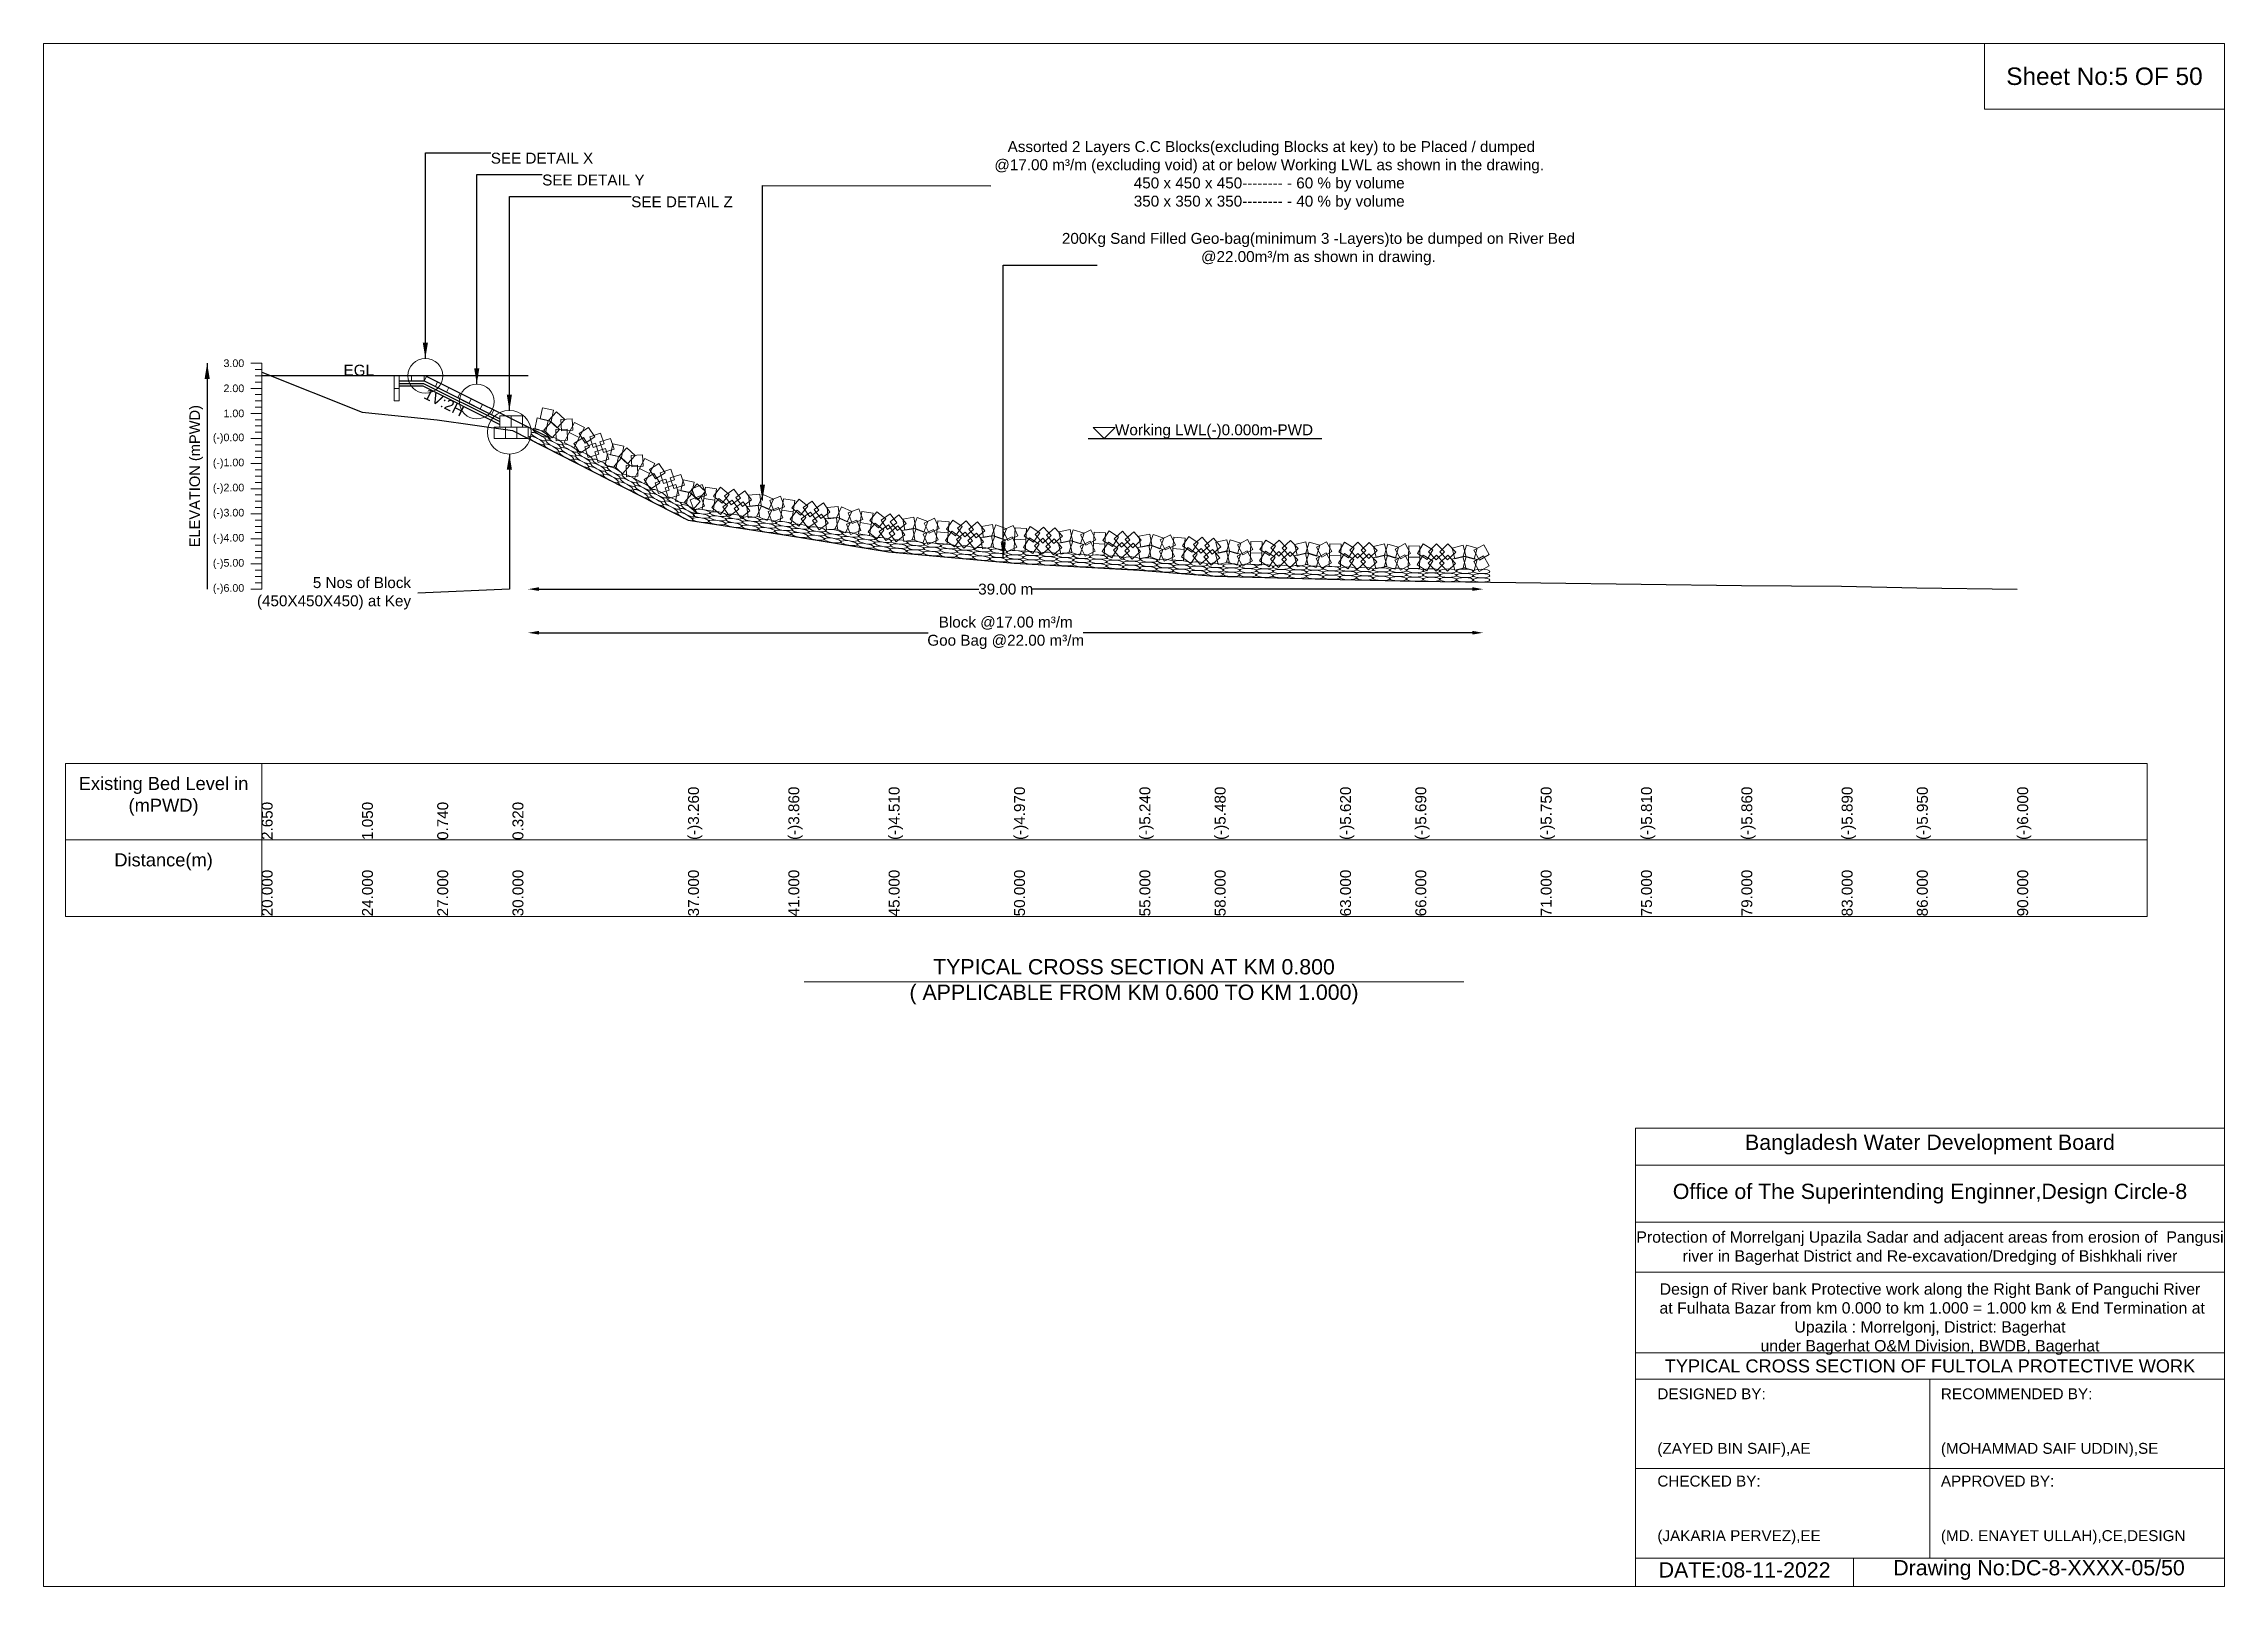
# Model space of a CAD drawing. Header units: inches. Extents: x 64995 to 402236, y -100918 to 204355.
# Drawn here: x 159334 to 169334, y 47461 to 54532 of the extents above; entities that cross this region are included whole.
import ezdxf

# ---------------------------------------------------------------- set-up
doc = ezdxf.new("R2010")
doc.units = ezdxf.units.IN
doc.header["$LTSCALE"] = 7
doc.header["$MEASUREMENT"] = 0
for name, color, linetype, lineweight in [('Cross section Data Border', 7, 'Continuous', 9), ('Cross Section Labels', 7, 'Continuous', 9), ('Existing_Bed_Level for Xsection', 7, 'Continuous', 25), ('Long Section Labels', 7, 'Continuous', 9)]:
    doc.layers.add(name, color=color, linetype=linetype, lineweight=lineweight)
doc.styles.get("Standard").update_dxf_attribs({"font": 'arial.ttf'})
doc.dimstyles.new('Appron Lebeling Style', dxfattribs={"dimtxt": 50, "dimasz": 50, "dimexe": 0.18, "dimexo": 0.0625, "dimgap": 0.09, "dimtad": 0, "dimtih": 1, "dimtoh": 1, "dimdec": 4, "dimzin": 0, "dimdsep": 46, "dimtxsty": 'Standard', "dimcen": 0.09, "dimse1": 1, "dimse2": 1, "dimadec": 0, "dimazin": 0, "dimtfac": 1, "dimtdec": 4, "dimtofl": 0, "dimtmove": 0, "dimatfit": 3, "dimfxl": 1, "dimtolj": 1, "dimtzin": 0, "dimarcsym": 0})
doc.dimstyles.get("Standard").update_dxf_attribs({"dimtxt": 0.18, "dimasz": 0.18, "dimexe": 0.18, "dimexo": 0.0625, "dimgap": 0.09, "dimtad": 0, "dimtih": 1, "dimtoh": 1, "dimdec": 4, "dimzin": 0, "dimdsep": 46, "dimtxsty": 'Standard', "dimcen": 0.09, "dimadec": 0, "dimazin": 0, "dimtfac": 1, "dimtdec": 4, "dimtofl": 0, "dimtmove": 0, "dimatfit": 3, "dimfxl": 1, "dimtolj": 1, "dimtzin": 0, "dimarcsym": 0})

msp = doc.modelspace()

# ---------------------------------------------------------------- texts
at = {"layer": 'Cross section Data Border', "char_height": 60, "width": 800, "attachment_point": 5}
for s, insert in [('Existing Bed Level in (mPWD)', (159884.21054, 51082.40503)), ('Distance(m)', (159884.21054, 50782.40503))]:
    msp.add_mtext(s, dxfattribs=dict(at, insert=insert))
at = {"layer": 'Cross Section Labels'}
for s, insert, char_height, attachment_point in [('Sheet No:5 OF 50', (168784.21054, 54382.40503), 80, 5), ('SEE DETAIL X', (161384.66584, 54032.40503), 50, 1), (' Assorted 2 Layers C.C Blocks(excluding Blocks at key) to be Placed / dumped^J@17.00 m³/m (excluding void) at or below Working LWL as shown in the drawing.^J450 x 450 x 450-------- - 60 % by volume^J350 x 350 x 350-------- - 40 % by volume', (164954.25524, 53770.48884), 50, 8), ('SEE DETAIL Y', (161620.41584, 53932.40503), 50, 1), ('SEE DETAIL Z', (162028.66584, 53832.40503), 50, 1), ('200Kg Sand Filled Geo-bag(minimum 3 -Layers)to be dumped on River Bed^J@22.00m³/m as shown in drawing.', (165179.82048, 53516.3801), 50, 8), ('EGL', (160849.23628, 53009.90503), 50, 9), ('Working LWL(-)0.000m-PWD', (164247.16584, 52722.40503), 50, 7), ('5 Nos of Block ^J(450X450X450) at Key', (161019.11746, 52012.88866), 50, 6), ('TYPICAL CROSS SECTION AT KM 0.800^J( APPLICABLE FROM KM 0.600 TO KM 1.000)', (164334.21054, 50232.40503), 70, 5), ('Bangladesh Water Development Board', (167984.21054, 49486.40503), 70, 5), ('Office of The Superintending Enginner,Design Circle-8', (167984.21054, 49261.40503), 70, 5)]:
    msp.add_mtext(s, dxfattribs=dict(at, insert=insert, char_height=char_height, attachment_point=attachment_point))
at = {"layer": 'Cross Section Labels', "insert": (161181.96902, 52909.82388), "char_height": 50, "attachment_point": 2, "rotation": 333.434948823}
msp.add_mtext('1V:2H', dxfattribs=at)
at = {"layer": 'Cross Section Labels'}
for s, insert, char_height, width, attachment_point in [('Protection of Morrelganj Upazila Sadar and adjacent areas from erosion of  Pangusi river in Bagerhat District and Re-excavation/Dredging of Bishkhali river', (167984.21054, 49011.40503), 52, 2700, 5), ('Design of River bank Protective work along the Right Bank of Panguchi River^J at Fulhata Bazar from km 0.000 to km 1.000 = 1.000 km & End Termination at Upazila : Morrelgonj, District: Bagerhat ^Junder Bagerhat O&M Division, BWDB, Bagerhat', (167984.21054, 48686.40503), 52, 2700, 5), ('TYPICAL CROSS SECTION OF FULTOLA PROTECTIVE WORK', (167984.21054, 48471.40503), 59.5765532, 2800, 5), ('DESIGNED BY:^J^J^J(ZAYED BIN SAIF),AE', (166734.21054, 48211.40503), 50, 1400, 4), ('RECOMMENDED BY:^J^J^J(MOHAMMAD SAIF UDDIN),SE', (168034.21054, 48211.40503), 50, 1400, 4), ('CHECKED BY:^J^J^J(JAKARIA PERVEZ),EE', (166734.21054, 47811.40503), 50, 1400, 4), ('APPROVED BY:^J^J^J(MD. ENAYET ULLAH),CE,DESIGN', (168034.21054, 47811.40503), 50, 1400, 4), ('DATE:08-11-2022', (167134.21054, 47536.40503), 70, 1400, 5), ('Drawing No:DC-8-XXXX-05/50', (168484.21054, 47536.40503), 70, 2200, 5)]:
    msp.add_mtext(s, dxfattribs=dict(at, insert=insert, char_height=char_height, width=width, attachment_point=attachment_point))
at = {"layer": 'Long Section Labels', "char_height": 35, "attachment_point": 6}
for s, insert in [('3.00', (160254.21054, 53067.40503)), ('2.00', (160254.21054, 52952.40503)), ('1.00', (160254.21054, 52837.40503)), ('(-)0.00', (160254.21054, 52722.40503)), ('(-)1.00', (160254.21054, 52607.40503)), ('(-)2.00', (160254.21054, 52492.40503)), ('(-)3.00', (160254.21054, 52377.40503)), ('(-)4.00', (160254.21054, 52262.40503)), ('(-)5.00', (160254.21054, 52147.40503)), ('(-)6.00', (160254.21054, 52032.40503))]:
    msp.add_mtext(s, dxfattribs=dict(at, insert=insert))
at = {"layer": 'Long Section Labels', "rotation": 90}
for s, insert, char_height, attachment_point in [('ELEVATION (mPWD)', (160034.21054, 52549.90503), 48, 5), ('(-)3.260', (162289.21054, 50882.40503), 50, 1), ('(-)3.860', (162749.21054, 50882.40503), 50, 1), ('(-)4.510', (163209.21054, 50882.40503), 50, 1), ('(-)4.970', (163784.21054, 50882.40503), 50, 1), ('(-)5.240', (164359.21054, 50882.40503), 50, 1), ('(-)5.480', (164704.21054, 50882.40503), 50, 1), ('(-)5.620', (165279.21054, 50882.40503), 50, 1), ('(-)5.690', (165624.21054, 50882.40503), 50, 1), ('(-)5.750', (166199.21054, 50882.40503), 50, 1), ('(-)5.810', (166659.21054, 50882.40503), 50, 1), ('(-)5.860', (167119.21054, 50882.40503), 50, 1), ('(-)5.890', (167579.21054, 50882.40503), 50, 1), ('(-)5.950', (167924.21054, 50882.40503), 50, 1), ('(-)6.000', (168384.21054, 50882.40503), 50, 1), ('2.650', (160334.21054, 50882.40503), 50, 1), ('1.050', (160794.21054, 50882.40503), 50, 1), ('0.740', (161139.21054, 50882.40503), 50, 1), ('0.320', (161484.21054, 50882.40503), 50, 1), ('20.000', (160334.21054, 50532.40503), 50, 1), ('24.000', (160794.21054, 50532.40503), 50, 1), ('27.000', (161139.21054, 50532.40503), 50, 1), ('30.000', (161484.21054, 50532.40503), 50, 1), ('37.000', (162289.21054, 50532.40503), 50, 1), ('41.000', (162749.21054, 50532.40503), 50, 1), ('45.000', (163209.21054, 50532.40503), 50, 1), ('50.000', (163784.21054, 50532.40503), 50, 1), ('55.000', (164359.21054, 50532.40503), 50, 1), ('58.000', (164704.21054, 50532.40503), 50, 1), ('63.000', (165279.21054, 50532.40503), 50, 1), ('66.000', (165624.21054, 50532.40503), 50, 1), ('71.000', (166199.21054, 50532.40503), 50, 1), ('75.000', (166659.21054, 50532.40503), 50, 1), ('79.000', (167119.21054, 50532.40503), 50, 1), ('83.000', (167579.21054, 50532.40503), 50, 1), ('86.000', (167924.21054, 50532.40503), 50, 1), ('90.000', (168384.21054, 50532.40503), 50, 1)]:
    msp.add_mtext(s, dxfattribs=dict(at, insert=insert, char_height=char_height, attachment_point=attachment_point))

# ---------------------------------------------------------------- blocks, each defined once
blk = doc.blocks.new('*D3')
at = {"layer": 'Cross Section Labels', "color": 0, "lineweight": -2}
for p, q in [((161606, 52032), (163623, 52032)), ((165885, 52032), (163868, 52032))]:
    blk.add_line(p, q, dxfattribs=at)
at = {"layer": 'Cross Section Labels', "color": 0}
for points in [[(161606, 52041), (161606, 52024), (161556, 52032)], [(165885, 52041), (165885, 52024), (165935, 52032)]]:
    blk.add_solid(points, dxfattribs=at)
at = {"layer": 'Defpoints', "color": 0}
for p in [(161556, 52722), (165935, 52064), (165935, 52032)]:
    blk.add_point(p, dxfattribs=at)
at = {"layer": 'Cross Section Labels', "color": 0, "insert": (163746, 52032), "char_height": 50, "attachment_point": 5}
blk.add_mtext('\\A1;39.00 m', dxfattribs=at)
blk = doc.blocks.new('*D4')
at = {"layer": 'Cross Section Labels', "color": 0, "lineweight": -2}
for p, q in [((161606, 51832), (163390, 51832)), ((165885, 51832), (164101, 51832))]:
    blk.add_line(p, q, dxfattribs=at)
at = {"layer": 'Cross Section Labels', "color": 0}
for points in [[(161606, 51841), (161606, 51824), (161556, 51832)], [(165885, 51841), (165885, 51824), (165935, 51832)]]:
    blk.add_solid(points, dxfattribs=at)
at = {"layer": 'Defpoints', "color": 0}
for p in [(161556, 52722), (165935, 52064), (165935, 51832)]:
    blk.add_point(p, dxfattribs=at)
at = {"layer": 'Cross Section Labels', "color": 0, "insert": (163746, 51832), "char_height": 50, "attachment_point": 5}
blk.add_mtext('\\A1;Block @17.00 m³/m ^JGoo Bag @22.00 m³/m ', dxfattribs=at)

# ---------------------------------------------------------------- dimensions: what is measured, and where the dimension line sits
at = {"layer": 'Cross Section Labels'}
for base, text, picture, middle in [((165934.97099, 52032.40503), '39.00 m', '*D3', (163745.56842, 52032.40503)), ((165934.97099, 51832.40503), 'Block @17.00 m³/m ^JGoo Bag @22.00 m³/m ', '*D4', (163745.56842, 51832.40503))]:
    dim = msp.add_linear_dim(base=base, p1=(161556.16584, 52722.40503), p2=(165934.97099, 52064.3259), text=text, dimstyle='Appron Lebeling Style', dxfattribs=at)
    dim.commit()
    dim.dimension.update_dxf_attribs({"geometry": picture, "text_midpoint": middle})

# ---------------------------------------------------------------- linework, layer by layer
at = {"layer": 'Cross section Data Border'}
msp.add_lwpolyline([(159434.21054, 51232.40503), (168980.09509, 51232.40503), (168980.09509, 50532.40503), (159434.21054, 50532.40503)], close=True, dxfattribs=at)
for points in [[(160334.21054, 51232.40503), (160334.21054, 50532.40503)], [(159434.21054, 50882.40503), (168980.09509, 50882.40503)]]:
    msp.add_lwpolyline(points, dxfattribs=at)
at = {"layer": 'Cross Section Labels'}
for points in [[(159334.21054, 54532.40503), (169334.21054, 54532.40503), (169334.21054, 47461.40503), (159334.21054, 47461.40503)], [(168234.21054, 54532.40503), (169334.21054, 54532.40503), (169334.21054, 54232.40503), (168234.21054, 54232.40503)], [(164197.16584, 52722.40503), (164247.16584, 52772.40503), (164147.16584, 52772.40503)]]:
    msp.add_lwpolyline(points, close=True, dxfattribs=at)
for points in [[(162822.21054, 50232.40503), (164334.21054, 50232.40503), (165846.21054, 50232.40503)], [(166634.21054, 47461.40503), (166634.21054, 49561.40503), (169334.21054, 49561.40503)], [(166634.21054, 49391.40503), (169334.21054, 49391.40503)], [(166634.21054, 49131.40503), (169334.21054, 49131.40503)], [(166634.21054, 48901.40503), (169334.21054, 48901.40503)], [(166634.21054, 48531.40503), (169334.21054, 48531.40503)], [(166634.21054, 48411.40503), (169334.21054, 48411.40503)], [(167984.21054, 48411.40503), (167984.21054, 47591.40503)], [(166634.21054, 48001.40503), (169334.21054, 48001.40503)], [(166634.21054, 47591.40503), (169334.21054, 47591.40503)], [(167634.21054, 47591.40503), (167634.21054, 47461.40503)]]:
    msp.add_lwpolyline(points, dxfattribs=at)
for centre, radius in [((161084.66584, 53009.90503), 80), ((161320.41584, 52892.03003), 80), ((161469.91584, 52751.15503), 100)]:
    msp.add_circle(centre, radius, dxfattribs=at)
at = {"layer": 'Existing_Bed_Level for Xsection'}
for points in [[(160334.21054, 53027.15503), (160794.21054, 52843.15503), (161139.21054, 52807.50503), (161484.21054, 52759.20503), (162289.21054, 52347.50503), (162749.21054, 52278.50503), (163209.21054, 52203.75503), (163784.21054, 52150.85503), (164359.21054, 52119.80503), (164704.21054, 52092.20503), (165279.21054, 52076.10503), (165624.21054, 52068.05503), (166199.21054, 52061.15503), (166659.21054, 52054.25503), (167119.21054, 52048.50503), (167579.21054, 52045.05503), (167924.21054, 52038.15503), (168384.21054, 52032.40503)], [(161556.16584, 53009.90503), (160334.21054, 53009.90503)], [(161659.66584, 52722.40503), (161089.52219, 53007.47685), (161084.66584, 53009.90503), (161079.23628, 53009.90503), (160964.23628, 53009.90503)], [(160964.23628, 52986.90503), (161079.23628, 52986.90503), (161426.79084, 52813.12775)], [(160964.23628, 52975.40503), (161076.5215, 52975.40503), (161426.79084, 52800.27035)], [(160964.23628, 52963.90503), (161073.80672, 52963.90503), (161426.79084, 52787.41296)], [(164123.45051, 52722.40503), (165196.08844, 52722.40503)]]:
    msp.add_lwpolyline(points, dxfattribs=at)
at = {"layer": 'Long Section Labels'}
for points in [[(160334.21054, 53067.40503), (160284.21054, 53067.40503)], [(160334.21054, 53038.65503), (160304.21054, 53038.65503)], [(160334.21054, 53009.90503), (160304.21054, 53009.90503)], [(160334.21054, 52032.40503), (160334.21054, 52147.40503), (160334.21054, 52262.40503), (160334.21054, 52377.40503), (160334.21054, 52492.40503), (160334.21054, 52607.40503), (160334.21054, 52722.40503), (160334.21054, 52837.40503), (160334.21054, 52952.40503), (160334.21054, 53067.40503)], [(160334.21054, 52952.40503), (160284.21054, 52952.40503)], [(160334.21054, 52981.15503), (160304.21054, 52981.15503)], [(160334.21054, 52923.65503), (160304.21054, 52923.65503)], [(160334.21054, 52837.40503), (160284.21054, 52837.40503)], [(160334.21054, 52894.90503), (160304.21054, 52894.90503)], [(160334.21054, 52866.15503), (160304.21054, 52866.15503)], [(160334.21054, 52808.65503), (160304.21054, 52808.65503)], [(160334.21054, 52722.40503), (160284.21054, 52722.40503)], [(160334.21054, 52779.90503), (160304.21054, 52779.90503)], [(160334.21054, 52751.15503), (160304.21054, 52751.15503)], [(160334.21054, 52607.40503), (160284.21054, 52607.40503)], [(160334.21054, 52693.65503), (160304.21054, 52693.65503)], [(160334.21054, 52664.90503), (160304.21054, 52664.90503)], [(160334.21054, 52636.15503), (160304.21054, 52636.15503)], [(160334.21054, 52578.65503), (160304.21054, 52578.65503)], [(160334.21054, 52549.90503), (160304.21054, 52549.90503)], [(160334.21054, 52521.15503), (160304.21054, 52521.15503)], [(160334.21054, 52492.40503), (160284.21054, 52492.40503)], [(160334.21054, 52463.65503), (160304.21054, 52463.65503)], [(160334.21054, 52434.90503), (160304.21054, 52434.90503)], [(160334.21054, 52406.15503), (160304.21054, 52406.15503)], [(160334.21054, 52377.40503), (160284.21054, 52377.40503)], [(160334.21054, 52348.65503), (160304.21054, 52348.65503)], [(160334.21054, 52319.90503), (160304.21054, 52319.90503)], [(160334.21054, 52262.40503), (160284.21054, 52262.40503)], [(160334.21054, 52291.15503), (160304.21054, 52291.15503)], [(160334.21054, 52233.65503), (160304.21054, 52233.65503)], [(160334.21054, 52204.90503), (160304.21054, 52204.90503)], [(160334.21054, 52147.40503), (160284.21054, 52147.40503)], [(160334.21054, 52176.15503), (160304.21054, 52176.15503)], [(160334.21054, 52118.65503), (160304.21054, 52118.65503)], [(160334.21054, 52032.40503), (160284.21054, 52032.40503)], [(160334.21054, 52089.90503), (160304.21054, 52089.90503)], [(160334.21054, 52061.15503), (160304.21054, 52061.15503)]]:
    msp.add_lwpolyline(points, dxfattribs=at)
for points in [[(160964.23628, 53009.90503), (160941.23628, 53009.90503), (160941.23628, 52952.40503), (160964.23628, 52952.40503)], [(161021.73628, 53009.90503), (160964.23628, 53009.90503), (160964.23628, 52986.90503), (161021.73628, 52986.90503)], [(161079.23628, 53009.90503), (161021.73628, 53009.90503), (161021.73628, 52986.90503), (161079.23628, 52986.90503)], [(161140.95176, 52981.76207), (161089.52219, 53007.47685), (161079.23628, 52986.90503), (161130.66584, 52961.19025)], [(160964.23628, 52952.40503), (160941.23628, 52952.40503), (160941.23628, 52894.90503), (160964.23628, 52894.90503)], [(161192.38132, 52956.04729), (161140.95176, 52981.76207), (161130.66584, 52961.19025), (161182.09541, 52935.47546)], [(161243.81088, 52930.33251), (161192.38132, 52956.04729), (161182.09541, 52935.47546), (161233.52497, 52909.76068)], [(161295.24045, 52904.61773), (161243.81088, 52930.33251), (161233.52497, 52909.76068), (161284.95453, 52884.0459)], [(161346.67001, 52878.90294), (161295.24045, 52904.61773), (161284.95453, 52884.0459), (161336.3841, 52858.33112)], [(161398.09957, 52853.18816), (161346.67001, 52878.90294), (161336.3841, 52858.33112), (161387.81366, 52832.61634)], [(161478.54084, 52825.90503), (161426.79084, 52825.90503), (161426.79084, 52774.15503), (161478.54084, 52774.15503)], [(161530.29084, 52825.90503), (161478.54084, 52825.90503), (161478.54084, 52774.15503), (161530.29084, 52774.15503)], [(161648.40543, 52805.7672), (161597.80042, 52816.59289), (161586.97473, 52765.98788), (161637.57974, 52755.16219)], [(161671.96902, 52851.84127), (161621.36401, 52862.66695), (161610.53833, 52812.06194), (161661.14333, 52801.23626)], [(161723.87359, 52810.24063), (161685.47512, 52844.93386), (161650.78189, 52806.53539), (161689.18035, 52771.84216)], [(161757.94443, 52811.96646), (161706.25976, 52809.36705), (161708.85918, 52757.68237), (161760.54385, 52760.28179)], [(161452.66584, 52774.15503), (161400.91584, 52774.15503), (161400.91584, 52722.40503), (161452.66584, 52722.40503)], [(161504.41584, 52774.15503), (161452.66584, 52774.15503), (161452.66584, 52722.40503), (161504.41584, 52722.40503)], [(161556.16584, 52774.15503), (161504.41584, 52774.15503), (161504.41584, 52722.40503), (161556.16584, 52722.40503)], [(161700.30999, 52764.16656), (161661.91153, 52798.85979), (161627.2183, 52760.46133), (161665.61676, 52725.7681)], [(161734.38084, 52765.89239), (161682.69617, 52763.29298), (161685.29558, 52711.60831), (161736.98026, 52714.20772)], [(161790.73111, 52726.44199), (161744.65704, 52750.00559), (161721.09345, 52703.93152), (161767.16751, 52680.36793)], [(161814.2947, 52772.51606), (161768.22063, 52796.07965), (161744.65704, 52750.00559), (161790.73111, 52726.44199)], [(161837.77253, 52683.98249), (161809.62701, 52727.40935), (161766.20015, 52699.26383), (161794.34568, 52655.83697)], [(161861.33613, 52730.05656), (161833.1906, 52773.48342), (161789.76375, 52745.3379), (161817.90927, 52701.91104)], [(161864.73536, 52700.63222), (161815.48776, 52684.73452), (161831.38546, 52635.48692), (161880.63306, 52651.38462)], [(161888.29895, 52746.70628), (161839.05136, 52730.80858), (161854.94906, 52681.56099), (161904.19665, 52697.45869)], [(161950.28398, 52673.92104), (161934.34707, 52723.15596), (161885.11215, 52707.21905), (161901.04907, 52657.98413)], [(161926.72039, 52627.84697), (161910.78348, 52677.08189), (161861.54856, 52661.14498), (161877.48547, 52611.91006)], [(161970.92389, 52640.82204), (161920.31888, 52651.64773), (161909.49319, 52601.04272), (161960.0982, 52590.21703)], [(161994.48748, 52686.89611), (161943.88247, 52697.7218), (161933.05679, 52647.11679), (161983.6618, 52636.2911)], [(162022.82846, 52599.2214), (161984.42999, 52633.91464), (161949.73676, 52595.51617), (161988.13522, 52560.82294)], [(162046.39205, 52645.29547), (162007.99359, 52679.9887), (161973.30035, 52641.59024), (162011.69882, 52606.89701)], [(162056.8993, 52600.94724), (162005.21463, 52598.34782), (162007.81404, 52546.66315), (162059.49872, 52549.26256)], [(162080.4629, 52647.0213), (162028.77822, 52644.42189), (162031.37764, 52592.73722), (162083.06231, 52595.33663)], [(162136.81316, 52607.5709), (162090.7391, 52631.1345), (162067.1755, 52585.06043), (162113.24957, 52561.49684)], [(162183.85459, 52565.1114), (162155.70907, 52608.53826), (162112.28221, 52580.39274), (162140.42773, 52536.96588)], [(162113.24957, 52561.49684), (162067.1755, 52585.06043), (162043.61191, 52538.98636), (162089.68597, 52515.42277)], [(162160.291, 52519.03734), (162132.14547, 52562.4642), (162088.71861, 52534.31867), (162116.86414, 52490.89182)], [(162187.25382, 52535.68706), (162138.00622, 52519.78936), (162153.90392, 52470.54177), (162203.15152, 52486.43947)], [(162210.81741, 52581.76113), (162161.56982, 52565.86343), (162177.46752, 52516.61583), (162226.71511, 52532.51353)], [(162249.23885, 52462.90182), (162233.30194, 52512.13674), (162184.06702, 52496.19982), (162200.00393, 52446.9649)], [(162272.80245, 52508.97588), (162256.86553, 52558.2108), (162207.63061, 52542.27389), (162223.56753, 52493.03897)], [(162317.00594, 52521.95095), (162266.40093, 52532.77664), (162255.57525, 52482.17163), (162306.18026, 52471.34594)], [(162368.91051, 52480.35031), (162330.51205, 52515.04355), (162295.81881, 52476.64508), (162334.21728, 52441.95185)], [(162354.24277, 52511.28535), (162306.07215, 52492.37361), (162324.98389, 52444.20299), (162373.15451, 52463.11474)], [(162293.44235, 52475.87689), (162242.83734, 52486.70257), (162232.01165, 52436.09756), (162282.61666, 52425.27188)], [(162345.34692, 52434.27625), (162306.94845, 52468.96948), (162272.25522, 52430.57102), (162310.65368, 52395.87778)], [(162346.56615, 52460.1079), (162298.39553, 52441.19616), (162317.30727, 52393.02554), (162365.47789, 52411.93728)], [(162412.5412, 52440.64052), (162361.36375, 52448.31714), (162353.68713, 52397.13968), (162404.86459, 52389.46306)], [(162420.21782, 52491.81797), (162369.04037, 52499.49459), (162361.36375, 52448.31714), (162412.5412, 52440.64052)], [(162470.64892, 52415.35815), (162430.14696, 52447.57078), (162397.93433, 52407.06881), (162438.43629, 52374.85618)], [(162478.32554, 52466.5356), (162437.82357, 52498.74823), (162405.61094, 52458.24627), (162446.11291, 52426.03364)], [(162490.91168, 52439.72262), (162449.28332, 52408.97946), (162480.02648, 52367.3511), (162521.65484, 52398.09427)], [(162498.58829, 52490.90008), (162456.95994, 52460.15692), (162487.7031, 52418.52856), (162529.33146, 52449.27172)], [(162572.83662, 52390.44646), (162542.06031, 52432.05033), (162500.45645, 52401.27402), (162531.23276, 52359.67016)], [(162580.51324, 52441.62392), (162549.73693, 52483.22778), (162508.13307, 52452.45148), (162538.90937, 52410.84762)], [(162610.61316, 52416.81377), (162559.19385, 52410.97279), (162565.03482, 52359.55348), (162616.45413, 52365.39446)], [(162618.28978, 52467.99122), (162566.87047, 52462.15025), (162572.71144, 52410.73094), (162624.13075, 52416.57191)], [(162673.05789, 52393.89319), (162625.61527, 52414.56345), (162604.945, 52367.12083), (162652.38763, 52346.45056)], [(162680.73451, 52445.07064), (162633.29188, 52465.74091), (162612.62162, 52418.29828), (162660.06425, 52397.62802)], [(162704.80834, 52406.37157), (162656.63772, 52387.45983), (162675.54947, 52339.28921), (162723.72008, 52358.20095)], [(162712.48496, 52457.54903), (162664.31434, 52438.63728), (162683.22608, 52390.46666), (162731.3967, 52409.37841)], [(162778.46002, 52438.08165), (162727.28256, 52445.75826), (162719.60594, 52394.58081), (162770.7834, 52386.90419)], [(162838.19984, 52411.72338), (162798.09394, 52444.4278), (162765.38952, 52404.3219), (162805.49542, 52371.61747)], [(162858.75838, 52435.8388), (162816.758, 52405.60586), (162846.99094, 52363.60548), (162888.99132, 52393.83842)], [(162940.07597, 52385.56669), (162909.80959, 52427.54298), (162867.8333, 52397.2766), (162898.09968, 52355.30031)], [(162978.17142, 52411.47109), (162926.68467, 52406.25795), (162931.89781, 52354.7712), (162983.38456, 52359.98434)], [(163040.33184, 52387.79029), (162993.14495, 52409.03789), (162971.89735, 52361.85101), (163019.08423, 52340.60341)], [(162770.7834, 52386.90419), (162719.60594, 52394.58081), (162711.92932, 52343.40335), (162763.10678, 52335.72673)], [(162829.89934, 52360.6434), (162789.79344, 52393.34782), (162757.08902, 52353.24192), (162797.19492, 52320.5375)], [(162850.45788, 52384.75882), (162808.4575, 52354.52588), (162838.69044, 52312.5255), (162880.69082, 52342.75844)], [(162931.77547, 52334.48671), (162901.5091, 52376.463), (162859.53281, 52346.19662), (162889.79918, 52304.22033)], [(162969.87093, 52360.39111), (162918.38417, 52355.17798), (162923.59731, 52303.69122), (162975.08406, 52308.90436)], [(163032.03134, 52336.71031), (162984.84446, 52357.95791), (162963.59686, 52310.77103), (163010.78374, 52289.52343)], [(163063.93168, 52348.80035), (163015.5339, 52330.47778), (163033.85647, 52282.07999), (163082.25426, 52300.40257)], [(163072.23218, 52399.88033), (163023.83439, 52381.55776), (163042.15697, 52333.15997), (163090.55475, 52351.48255)], [(163129.66429, 52328.52942), (163078.58431, 52336.82992), (163070.28382, 52285.74994), (163121.3638, 52277.44944)], [(163137.96479, 52379.6094), (163086.88481, 52387.90989), (163078.58431, 52336.82992), (163129.66429, 52328.52942)], [(163187.4592, 52302.53992), (163147.3533, 52335.24434), (163114.64887, 52295.13844), (163154.75477, 52262.43402)], [(163195.75969, 52353.6199), (163155.65379, 52386.32432), (163122.94937, 52346.21842), (163163.05527, 52313.514)], [(163208.01773, 52326.65534), (163166.01735, 52296.4224), (163196.2503, 52254.42202), (163238.25067, 52284.65497)], [(163216.31823, 52377.73532), (163174.31785, 52347.50238), (163204.55079, 52305.502), (163246.55117, 52335.73495)], [(163284.10998, 52281.76087), (163251.00763, 52321.53896), (163211.22954, 52288.4366), (163244.33189, 52248.65851)], [(163288.85096, 52333.29324), (163255.74861, 52373.07133), (163215.97052, 52339.96898), (163249.07287, 52300.19089)], [(163320.31883, 52310.24281), (163269.31708, 52301.47445), (163278.08544, 52250.4727), (163329.08719, 52259.24106)], [(163325.05981, 52361.77518), (163274.05806, 52353.00683), (163282.82642, 52302.00508), (163333.82817, 52310.77343)], [(163383.97078, 52290.92631), (163335.42498, 52308.85304), (163317.49824, 52260.30724), (163366.04404, 52242.38051)], [(163388.71176, 52342.45869), (163340.16596, 52360.38542), (163322.23922, 52311.83962), (163370.78502, 52293.91289)], [(163414.95667, 52305.19781), (163367.94487, 52283.56558), (163389.5771, 52236.55378), (163436.5889, 52258.18602)], [(163419.69764, 52356.73019), (163372.68585, 52335.09795), (163394.31808, 52288.08616), (163441.32988, 52309.71839)], [(163486.67691, 52341.06289), (163435.14454, 52345.80387), (163430.40356, 52294.2715), (163481.93594, 52289.53052)], [(163546.13382, 52319.14074), (163503.85809, 52348.98743), (163474.0114, 52306.71169), (163516.28714, 52276.86501)], [(163564.97187, 52344.62279), (163525.16743, 52311.55212), (163558.2381, 52271.74768), (163598.04254, 52304.81835)], [(163649.57758, 52300.10639), (163616.47523, 52339.88448), (163576.69714, 52306.78213), (163609.79949, 52267.00404)], [(163685.78643, 52328.58833), (163634.78468, 52319.81998), (163643.55304, 52268.81823), (163694.55479, 52277.58659)], [(163749.43838, 52309.27184), (163700.89258, 52327.19857), (163682.96584, 52278.65277), (163731.51164, 52260.72604)], [(163780.42427, 52323.54334), (163733.41247, 52301.91111), (163755.0447, 52254.89931), (163802.0565, 52276.53154)], [(163841.42535, 52310.15167), (163789.75063, 52312.9421), (163786.9602, 52261.26739), (163838.63491, 52258.47696)], [(163901.66813, 52290.49176), (163858.29482, 52318.71974), (163830.06684, 52275.34643), (163873.44015, 52247.11845)], [(163919.52988, 52316.66741), (163881.00345, 52282.11635), (163915.55452, 52243.58991), (163954.08095, 52278.14098)], [(164005.75724, 52275.37964), (163971.1755, 52313.87855), (163932.67659, 52279.29681), (163967.25833, 52240.7979)], [(164040.86403, 52305.2094), (163990.23002, 52294.5202), (164000.91922, 52243.88618), (164051.55324, 52254.57539)], [(164105.2004, 52288.3118), (164056.0119, 52304.39142), (164039.93228, 52255.20292), (164089.12078, 52239.1233)], [(164135.62491, 52303.74391), (164089.46406, 52280.35078), (164112.8572, 52234.18993), (164159.01804, 52257.58307)], [(163481.93594, 52289.53052), (163430.40356, 52294.2715), (163425.66258, 52242.73912), (163477.19496, 52237.99814)], [(163541.39285, 52267.60837), (163499.11711, 52297.45505), (163469.27042, 52255.17932), (163511.54616, 52225.33263)], [(163560.2309, 52293.09042), (163520.42645, 52260.01975), (163553.49712, 52220.21531), (163593.30156, 52253.28598)], [(163644.83661, 52248.57402), (163611.73425, 52288.35211), (163571.95616, 52255.24975), (163605.05851, 52215.47166)], [(163681.04545, 52277.05596), (163630.0437, 52268.2876), (163638.81206, 52217.28585), (163689.81381, 52226.05421)], [(163744.6974, 52257.73946), (163696.1516, 52275.66619), (163678.22487, 52227.12039), (163726.77067, 52209.19366)], [(163775.68329, 52272.01096), (163728.67149, 52250.37873), (163750.30373, 52203.36693), (163797.31552, 52224.99917)], [(163838.63491, 52258.47696), (163786.9602, 52261.26739), (163784.16976, 52209.59268), (163835.84448, 52206.80224)], [(163898.87769, 52238.81705), (163855.50439, 52267.04503), (163827.27641, 52223.67172), (163870.64972, 52195.44374)], [(163916.73945, 52264.9927), (163878.21301, 52230.44163), (163912.76408, 52191.9152), (163951.29052, 52226.46626)], [(164002.9668, 52223.70493), (163968.38506, 52262.20384), (163929.88616, 52227.6221), (163964.46789, 52189.12319)], [(164038.0736, 52253.53469), (163987.43958, 52242.84548), (163998.12879, 52192.21147), (164048.7628, 52202.90067)], [(164102.40996, 52236.63708), (164053.22147, 52252.7167), (164037.14185, 52203.52821), (164086.33034, 52187.44859)], [(164132.83447, 52252.0692), (164086.67363, 52228.67607), (164110.06676, 52182.51522), (164156.22761, 52205.90835)], [(164200.3579, 52238.94392), (164148.68319, 52241.73435), (164145.89276, 52190.05964), (164197.56747, 52187.2692)], [(164203.14834, 52290.61863), (164151.47363, 52293.40906), (164148.68319, 52241.73435), (164200.3579, 52238.94392)], [(164260.60069, 52219.28401), (164217.22738, 52247.51198), (164188.9994, 52204.13868), (164232.37271, 52175.9107)], [(164263.39112, 52270.95872), (164220.01781, 52299.1867), (164191.78984, 52255.81339), (164235.16314, 52227.58541)], [(164278.46244, 52245.45966), (164239.93601, 52210.90859), (164274.48707, 52172.38216), (164313.01351, 52206.93322)], [(164281.25287, 52297.13437), (164242.72644, 52262.5833), (164277.27751, 52224.05687), (164315.80394, 52258.60794)], [(164364.68979, 52204.17189), (164330.10806, 52242.6708), (164291.60915, 52208.08906), (164326.19088, 52169.59015)], [(164367.48023, 52255.8466), (164332.89849, 52294.34551), (164294.39958, 52259.76377), (164328.98132, 52221.26486)], [(164402.73834, 52232.91305), (164351.84466, 52223.53781), (164361.2199, 52172.64412), (164412.11359, 52182.01937)], [(164406.86516, 52284.49824), (164355.97147, 52275.123), (164365.34672, 52224.22931), (164416.2404, 52233.60456)], [(164466.61586, 52214.35611), (164417.85997, 52231.70332), (164400.51276, 52182.94743), (164449.26865, 52165.60022)], [(164470.74268, 52265.9413), (164421.98679, 52283.28851), (164404.63958, 52234.53262), (164453.39547, 52217.18541)], [(164497.42956, 52228.99569), (164450.67877, 52206.80501), (164472.86945, 52160.05422), (164519.62024, 52182.2449)], [(164501.55637, 52280.58088), (164454.80558, 52258.3902), (164476.99626, 52211.63941), (164523.74705, 52233.83009)], [(164564.5907, 52214.12733), (164513.00551, 52218.25415), (164508.87869, 52166.66896), (164560.46388, 52162.54214)], [(164568.71751, 52265.71252), (164517.13232, 52269.83934), (164513.00551, 52218.25415), (164564.5907, 52214.12733)], [(164624.30451, 52192.91495), (164581.67626, 52222.25596), (164552.33526, 52179.6277), (164594.96351, 52150.2867)], [(164628.43133, 52244.50014), (164585.80307, 52273.84115), (164556.46207, 52231.21289), (164599.09033, 52201.87189)], [(164642.8377, 52218.61959), (164603.43, 52185.07713), (164636.97245, 52145.66944), (164676.38015, 52179.21189)], [(164646.96451, 52270.20478), (164607.55682, 52236.66233), (164641.09927, 52197.25463), (164680.50696, 52230.79708)], [(164727.96766, 52175.11412), (164694.39384, 52214.49509), (164655.01287, 52180.92127), (164688.58669, 52141.5403)], [(164732.09448, 52226.69931), (164698.52066, 52266.08028), (164659.13968, 52232.50646), (164692.71351, 52193.12549)], [(164757.96072, 52206.96451), (164707.62117, 52194.96485), (164719.62083, 52144.6253), (164769.96038, 52156.62496)], [(164759.40915, 52258.69424), (164709.0696, 52246.69458), (164721.06926, 52196.35503), (164771.40881, 52208.35469)], [(164822.71395, 52191.74226), (164773.12472, 52206.53992), (164758.32705, 52156.95069), (164807.91628, 52142.15303)], [(164824.16238, 52243.47198), (164774.57315, 52258.26965), (164759.77549, 52208.68042), (164809.36471, 52193.88275)], [(164852.72772, 52207.95875), (164807.18951, 52183.37553), (164831.77274, 52137.83733), (164877.31094, 52162.42055)], [(164854.17615, 52259.68848), (164808.63795, 52235.10526), (164833.22117, 52189.56706), (164878.75937, 52214.15028)], [(164922.01746, 52248.31998), (164870.28774, 52249.76842), (164868.8393, 52198.03869), (164920.56903, 52196.59026)], [(164981.30174, 52178.50039), (164937.21046, 52205.59324), (164910.11762, 52161.50197), (164954.20889, 52134.40912)], [(164982.75017, 52230.23012), (164938.6589, 52257.32296), (164911.56605, 52213.23169), (164955.65732, 52186.13885)], [(164998.47816, 52205.13078), (164960.86137, 52169.59151), (164996.40064, 52131.97472), (165034.01743, 52167.51399)], [(164999.9266, 52256.8605), (164962.30981, 52221.32123), (164997.84908, 52183.70444), (165035.46586, 52219.24371)], [(165085.74797, 52166.09468), (165050.17876, 52203.68316), (165012.59028, 52168.11395), (165048.1595, 52130.52547)], [(165087.19641, 52217.82441), (165051.62719, 52255.41288), (165014.03872, 52219.84367), (165049.60793, 52182.25519)], [(165121.51723, 52248.55521), (165071.17768, 52236.55555), (165083.17734, 52186.216), (165133.51689, 52198.21566)], [(165186.27046, 52233.33296), (165136.68123, 52248.13062), (165121.88357, 52198.54139), (165171.4728, 52183.74373)], [(165216.28423, 52249.54945), (165170.74603, 52224.96623), (165195.32925, 52179.42803), (165240.86745, 52204.01125)], [(165284.12554, 52238.18096), (165232.39582, 52239.62939), (165230.94739, 52187.89966), (165282.67711, 52186.45123)], [(165344.18605, 52220.39568), (165299.96891, 52247.28261), (165273.08198, 52203.06547), (165317.29912, 52176.17854)], [(165361.2381, 52247.10588), (165323.78745, 52211.39156), (165359.50177, 52173.94092), (165396.95241, 52209.65523)], [(165448.689, 52208.4772), (165412.94488, 52245.89938), (165375.52269, 52210.15526), (165411.26682, 52172.73307)], [(165482.86614, 52239.36772), (165432.5831, 52227.13343), (165444.81739, 52176.85039), (165495.10043, 52189.08468)], [(165547.68966, 52224.44761), (165498.03196, 52239.01386), (165483.46571, 52189.35616), (165533.12341, 52174.78992)], [(165577.62747, 52240.80391), (165532.20441, 52216.00858), (165556.99974, 52170.58552), (165602.4228, 52195.38085)], [(165645.52107, 52229.75192), (165593.78515, 52230.95909), (165592.57798, 52179.22317), (165644.31389, 52178.016)], [(165704.70201, 52212.86669), (165660.18309, 52239.25094), (165633.79884, 52194.73203), (165678.31776, 52168.34778)], [(165721.45035, 52239.76837), (165684.40673, 52203.63205), (165720.54305, 52166.58844), (165757.58666, 52202.72475)], [(165809.33329, 52202.13294), (165773.16749, 52239.14776), (165736.15266, 52202.98196), (165772.31846, 52165.96714)], [(165843.15826, 52233.40869), (165793.01705, 52220.60551), (165805.82023, 52170.4643), (165855.96144, 52183.26748)], [(165908.14665, 52219.22395), (165858.32711, 52233.22666), (165844.3244, 52183.40713), (165894.14394, 52169.40441)], [(165937.89723, 52235.91837), (165892.75801, 52210.61002), (165918.06636, 52165.47079), (165963.20559, 52190.77914)], [(164920.56903, 52196.59026), (164868.8393, 52198.03869), (164867.39087, 52146.30896), (164919.1206, 52144.86053)], [(165120.0688, 52196.82549), (165069.72925, 52184.82583), (165081.72891, 52134.48627), (165132.06846, 52146.48593)], [(165184.82203, 52181.60323), (165135.2328, 52196.4009), (165120.43513, 52146.81167), (165170.02436, 52132.014)], [(165214.8358, 52197.81973), (165169.2976, 52173.23651), (165193.88082, 52127.69831), (165239.41902, 52152.28153)], [(165282.67711, 52186.45123), (165230.94739, 52187.89966), (165229.49895, 52136.16994), (165281.22868, 52134.72151)], [(165342.97888, 52168.65976), (165298.76173, 52195.54669), (165271.87481, 52151.32955), (165316.09195, 52124.44262)], [(165360.03092, 52195.36996), (165322.58028, 52159.65565), (165358.29459, 52122.20501), (165395.74523, 52157.91932)], [(165447.48183, 52156.74128), (165411.73771, 52194.16347), (165374.31552, 52158.41934), (165410.05964, 52120.99715)], [(165481.65897, 52187.63181), (165431.37593, 52175.39752), (165443.61022, 52125.11447), (165493.89326, 52137.34876)], [(165546.48248, 52172.7117), (165496.82478, 52187.27794), (165482.25854, 52137.62024), (165531.91624, 52123.054)], [(165576.4203, 52189.06799), (165530.99724, 52164.27266), (165555.79256, 52118.8496), (165601.21562, 52143.64493)], [(165644.31389, 52178.016), (165592.57798, 52179.22317), (165591.37081, 52127.48725), (165643.10672, 52126.28008)], [(165704.08105, 52161.12042), (165659.56213, 52187.50467), (165633.17789, 52142.98575), (165677.6968, 52116.6015)], [(165720.82939, 52188.02209), (165683.78578, 52151.88578), (165719.92209, 52114.84217), (165756.96571, 52150.97848)], [(165808.71233, 52150.38666), (165772.54653, 52187.40149), (165735.5317, 52151.23569), (165771.6975, 52114.22086)], [(165842.53731, 52181.66242), (165792.39609, 52168.85923), (165805.19928, 52118.71802), (165855.34049, 52131.52121)], [(165907.52569, 52167.47768), (165857.70615, 52181.48039), (165843.70344, 52131.66085), (165893.52298, 52117.65814)], [(165937.27628, 52184.1721), (165892.13705, 52158.86375), (165917.4454, 52113.72452), (165962.58463, 52139.03287)]]:
    msp.add_lwpolyline(points, close=True, dxfattribs=at)
for centre, major_axis in [((161594.69108, 52713.68132), (34.07433, -17.42659)), ((161603.59288, 52731.08708), (34.07433, -17.42659)), ((161612.49468, 52748.49284), (34.07433, -17.42659)), ((161662.83974, 52678.82815), (34.07433, -17.42659)), ((161671.74154, 52696.2339), (34.07433, -17.42659)), ((161680.64334, 52713.63966), (34.07433, -17.42659)), ((161748.79201, 52678.78649), (34.07433, -17.42659)), ((161730.9884, 52643.97497), (34.07433, -17.42659)), ((161739.8902, 52661.38073), (34.07433, -17.42659)), ((161799.13706, 52609.1218), (34.07433, -17.42659)), ((161808.03887, 52626.52756), (34.07433, -17.42659)), ((161816.94067, 52643.93332), (34.07433, -17.42659)), ((161876.18753, 52591.67438), (34.07433, -17.42659)), ((161885.08933, 52609.08014), (34.07433, -17.42659)), ((161867.28573, 52574.26863), (34.07433, -17.42659)), ((161935.43439, 52539.41545), (34.07433, -17.42659)), ((161944.33619, 52556.82121), (34.07433, -17.42659)), ((161953.23799, 52574.22697), (34.07433, -17.42659)), ((162003.58305, 52504.56228), (34.07433, -17.42659)), ((162012.48486, 52521.96804), (34.07433, -17.42659)), ((162021.38666, 52539.3738), (34.07433, -17.42659)), ((162080.63352, 52487.11486), (34.07433, -17.42659)), ((162089.53532, 52504.52062), (34.07433, -17.42659)), ((162071.73172, 52469.70911), (34.07433, -17.42659)), ((162139.88038, 52434.85593), (34.07433, -17.42659)), ((162148.78218, 52452.26169), (34.07433, -17.42659)), ((162157.68398, 52469.66745), (34.07433, -17.42659)), ((162208.02904, 52400.00276), (34.07433, -17.42659)), ((162216.93084, 52417.40852), (34.07433, -17.42659)), ((162225.83265, 52434.81428), (34.07433, -17.42659)), ((162285.07951, 52382.55534), (34.07433, -17.42659)), ((162293.98131, 52399.9611), (34.07433, -17.42659)), ((162352.7375, 52387.39777), (37.84857, -5.67729)), ((162276.1777, 52365.14959), (34.07433, -17.42659)), ((162346.93739, 52348.73036), (37.84857, -5.67729)), ((162349.83745, 52368.06406), (37.84857, -5.67729)), ((162422.63454, 52337.37578), (37.84857, -5.67729)), ((162425.53459, 52356.70949), (37.84857, -5.67729)), ((162428.43465, 52376.0432), (37.84857, -5.67729)), ((162498.33168, 52326.02121), (37.84857, -5.67729)), ((162501.23174, 52345.35492), (37.84857, -5.67729)), ((162504.13179, 52364.68862), (37.84857, -5.67729)), ((162574.02882, 52314.66664), (37.84857, -5.67729)), ((162576.92888, 52334.00035), (37.84857, -5.67729)), ((162579.82894, 52353.33405), (37.84857, -5.67729)), ((162649.72597, 52303.31207), (37.84857, -5.67729)), ((162652.62602, 52322.64577), (37.84857, -5.67729)), ((162655.52608, 52341.97948), (37.84857, -5.67729)), ((162725.42311, 52291.9575), (37.84857, -5.67729)), ((162728.32317, 52311.2912), (37.84857, -5.67729)), ((162731.22322, 52330.62491), (37.84857, -5.67729)), ((162804.27773, 52299.26627), (37.77648, -6.13868)), ((162807.41348, 52318.56315), (37.77648, -6.13868)), ((162879.8307, 52286.98891), (37.77648, -6.13868)), ((162882.96644, 52306.28579), (37.77648, -6.13868)), ((162958.51941, 52294.00843), (37.77648, -6.13868)), ((162801.14199, 52279.96939), (37.77648, -6.13868)), ((162876.69495, 52267.69203), (37.77648, -6.13868)), ((162952.24792, 52255.41467), (37.77648, -6.13868)), ((162955.38366, 52274.71155), (37.77648, -6.13868)), ((163027.80088, 52243.13732), (37.77648, -6.13868)), ((163030.93663, 52262.4342), (37.77648, -6.13868)), ((163034.07237, 52281.73108), (37.77648, -6.13868)), ((163103.35385, 52230.85996), (37.77648, -6.13868)), ((163106.48959, 52250.15684), (37.77648, -6.13868)), ((163109.62533, 52269.45372), (37.77648, -6.13868)), ((163178.90681, 52218.5826), (37.77648, -6.13868)), ((163182.04256, 52237.87948), (37.77648, -6.13868)), ((163185.1783, 52257.17636), (37.77648, -6.13868)), ((163254.17429, 52209.43464), (38.11105, -3.50622)), ((163255.96533, 52228.90243), (38.11105, -3.50622)), ((163257.75636, 52248.37021), (38.11105, -3.50622)), ((163330.3964, 52202.42221), (38.11105, -3.50622)), ((163332.18744, 52221.88999), (38.11105, -3.50622)), ((163333.97847, 52241.35778), (38.11105, -3.50622)), ((163406.61851, 52195.40977), (38.11105, -3.50622)), ((163408.40954, 52214.87756), (38.11105, -3.50622)), ((163410.20058, 52234.34535), (38.11105, -3.50622)), ((163482.84062, 52188.39734), (38.11105, -3.50622)), ((163484.63165, 52207.86513), (38.11105, -3.50622)), ((163486.42269, 52227.33291), (38.11105, -3.50622)), ((163560.85376, 52200.85269), (38.11105, -3.50622)), ((163562.6448, 52220.32048), (38.11105, -3.50622)), ((163637.07587, 52193.84026), (38.11105, -3.50622)), ((163638.8669, 52213.30804), (38.11105, -3.50622)), ((163715.08901, 52206.29561), (38.11105, -3.50622)), ((163789.47618, 52199.51689), (38.21632, -2.06368)), ((163865.90883, 52195.38953), (38.21632, -2.06368)), ((163942.34147, 52191.26216), (38.21632, -2.06368)), ((163559.06272, 52181.38491), (38.11105, -3.50622)), ((163635.28483, 52174.37247), (38.11105, -3.50622)), ((163711.50694, 52167.36004), (38.11105, -3.50622)), ((163713.29798, 52186.82782), (38.11105, -3.50622)), ((163787.36786, 52160.47377), (38.21632, -2.06368)), ((163788.42202, 52179.99533), (38.21632, -2.06368)), ((163863.8005, 52156.34641), (38.21632, -2.06368)), ((163864.85466, 52175.86797), (38.21632, -2.06368)), ((163940.23314, 52152.21905), (38.21632, -2.06368)), ((163941.2873, 52171.74061), (38.21632, -2.06368)), ((164016.66578, 52148.09169), (38.21632, -2.06368)), ((164017.71995, 52167.61324), (38.21632, -2.06368)), ((164018.77411, 52187.1348), (38.21632, -2.06368)), ((164093.09842, 52143.96432), (38.21632, -2.06368)), ((164094.15259, 52163.48588), (38.21632, -2.06368)), ((164095.20675, 52183.00744), (38.21632, -2.06368)), ((164169.53107, 52139.83696), (38.21632, -2.06368)), ((164170.58523, 52159.35852), (38.21632, -2.06368)), ((164171.6394, 52178.88008), (38.21632, -2.06368)), ((164245.96371, 52135.7096), (38.21632, -2.06368)), ((164247.01787, 52155.23116), (38.21632, -2.06368)), ((164248.07204, 52174.75271), (38.21632, -2.06368)), ((164322.39635, 52131.58223), (38.21632, -2.06368)), ((164323.45052, 52151.10379), (38.21632, -2.06368)), ((164324.50468, 52170.62535), (38.21632, -2.06368)), ((164399.0137, 52126.427), (38.15011, -3.05201)), ((164400.57272, 52145.91474), (38.15011, -3.05201)), ((164402.13174, 52165.40248), (38.15011, -3.05201)), ((164475.31393, 52120.32299), (38.15011, -3.05201)), ((164476.87295, 52139.81072), (38.15011, -3.05201)), ((164478.43197, 52159.29846), (38.15011, -3.05201)), ((164551.61416, 52114.21897), (38.15011, -3.05201)), ((164553.17318, 52133.70671), (38.15011, -3.05201)), ((164554.73219, 52153.19444), (38.15011, -3.05201)), ((164627.91438, 52108.11495), (38.15011, -3.05201)), ((164629.4734, 52127.60269), (38.15011, -3.05201)), ((164631.03242, 52147.09043), (38.15011, -3.05201)), ((164704.21461, 52102.01093), (38.15011, -3.05201)), ((164705.77363, 52121.49867), (38.15011, -3.05201)), ((164707.33265, 52140.98641), (38.15011, -3.05201)), ((164780.22054, 52099.85558), (38.25701, -1.0712)), ((164780.76772, 52119.39792), (38.25701, -1.0712)), ((164781.31491, 52138.94026), (38.25701, -1.0712)), ((164856.73455, 52097.71319), (38.25701, -1.0712)), ((164857.28173, 52117.25553), (38.25701, -1.0712)), ((164857.82892, 52136.79787), (38.25701, -1.0712)), ((164933.24856, 52095.57079), (38.25701, -1.0712)), ((164933.79575, 52115.11313), (38.25701, -1.0712)), ((164934.34293, 52134.65548), (38.25701, -1.0712)), ((165009.76257, 52093.4284), (38.25701, -1.0712)), ((165010.30976, 52112.97074), (38.25701, -1.0712)), ((165010.85694, 52132.51308), (38.25701, -1.0712)), ((165086.27659, 52091.28601), (38.25701, -1.0712)), ((165086.82377, 52110.82835), (38.25701, -1.0712)), ((165087.37096, 52130.37069), (38.25701, -1.0712)), ((165163.33778, 52108.68596), (38.25701, -1.0712)), ((165163.88497, 52128.2283), (38.25701, -1.0712)), ((165239.8518, 52106.54356), (38.25701, -1.0712)), ((165240.39898, 52126.08591), (38.25701, -1.0712)), ((165316.23344, 52104.57414), (38.26159, -0.89277)), ((165316.68949, 52124.11882), (38.26159, -0.89277)), ((165392.75662, 52102.7886), (38.26159, -0.89277)), ((165393.21266, 52122.33328), (38.26159, -0.89277)), ((165469.27979, 52101.00306), (38.26159, -0.89277)), ((165469.73583, 52120.54774), (38.26159, -0.89277)), ((165545.80296, 52099.21752), (38.26159, -0.89277)), ((165546.259, 52118.7622), (38.26159, -0.89277)), ((165622.32613, 52097.43198), (38.26159, -0.89277)), ((165622.78217, 52116.97666), (38.26159, -0.89277)), ((165698.53192, 52096.49028), (38.26924, -0.45923)), ((165698.7665, 52116.03887), (38.26924, -0.45923)), ((165775.07041, 52095.57182), (38.26924, -0.45923)), ((165775.30499, 52115.12041), (38.26924, -0.45923)), ((165851.60889, 52094.65336), (38.26924, -0.45923)), ((165851.84348, 52114.20195), (38.26924, -0.45923)), ((165928.14738, 52093.7349), (38.26924, -0.45923)), ((165928.38197, 52113.28349), (38.26924, -0.45923)), ((165162.7906, 52089.14362), (38.25701, -1.0712)), ((165239.30461, 52087.00122), (38.25701, -1.0712)), ((165315.7774, 52085.02946), (38.26159, -0.89277)), ((165392.30057, 52083.24392), (38.26159, -0.89277)), ((165468.82374, 52081.45838), (38.26159, -0.89277)), ((165545.34692, 52079.67284), (38.26159, -0.89277)), ((165621.87009, 52077.8873), (38.26159, -0.89277)), ((165698.29733, 52076.94169), (38.26924, -0.45923)), ((165774.83582, 52076.02323), (38.26924, -0.45923)), ((165851.37431, 52075.10477), (38.26924, -0.45923)), ((165927.9128, 52074.1863), (38.26924, -0.45923))]:
    msp.add_ellipse(centre, major_axis=major_axis, ratio=0.255, dxfattribs=at)

msp.set_redraw_order([(e.dxf.handle, doc.entitydb.next_handle()) for e in msp.query("TEXT MTEXT ATTDEF DIMENSION ARC_DIMENSION")])  # texts and dimensions are drawn at this point

# ---------------------------------------------------------------- leaders
at = {"layer": 'Cross Section Labels', "annotation_type": 0, "has_hookline": 1}
for points, hookline_direction, text_width in [([(161084.66584, 53089.90503), (161084.66584, 54032.40503), (161384.57584, 54032.40503)], 0, 466.13233), ([(161320.41584, 52972.03003), (161320.41584, 53932.40503), (161620.32584, 53932.40503)], 0, 466.03001), ([(161469.91584, 52851.15503), (161469.91584, 53832.40503), (162028.57584, 53832.40503)], 0, 460.91405), ([(162630.27399, 52438.61048), (162630.27399, 53882.40503), (163676.99879, 53880.56559)], 0, 2510.77763), ([(163734.99297, 52174.59986), (163734.99297, 53517.12554), (164165.91884, 53516.3801)], 0, 2345.7367), ([(161469.91584, 52651.15503), (161469.91584, 52032.40503), (161050.65931, 52014.25057)], 1, 701.90996)]:
    msp.add_leader(points, dimstyle='Standard', override={"dimasz": 72}, dxfattribs=dict(at, hookline_direction=hookline_direction, text_width=text_width))
at = {"layer": 'Long Section Labels'}
msp.add_leader([(160084.21054, 53067.40503), (160084.21054, 52032.40503)], dimstyle='Standard', override={"dimasz": 72}, dxfattribs=at)

doc.saveas('drawing.dxf')
